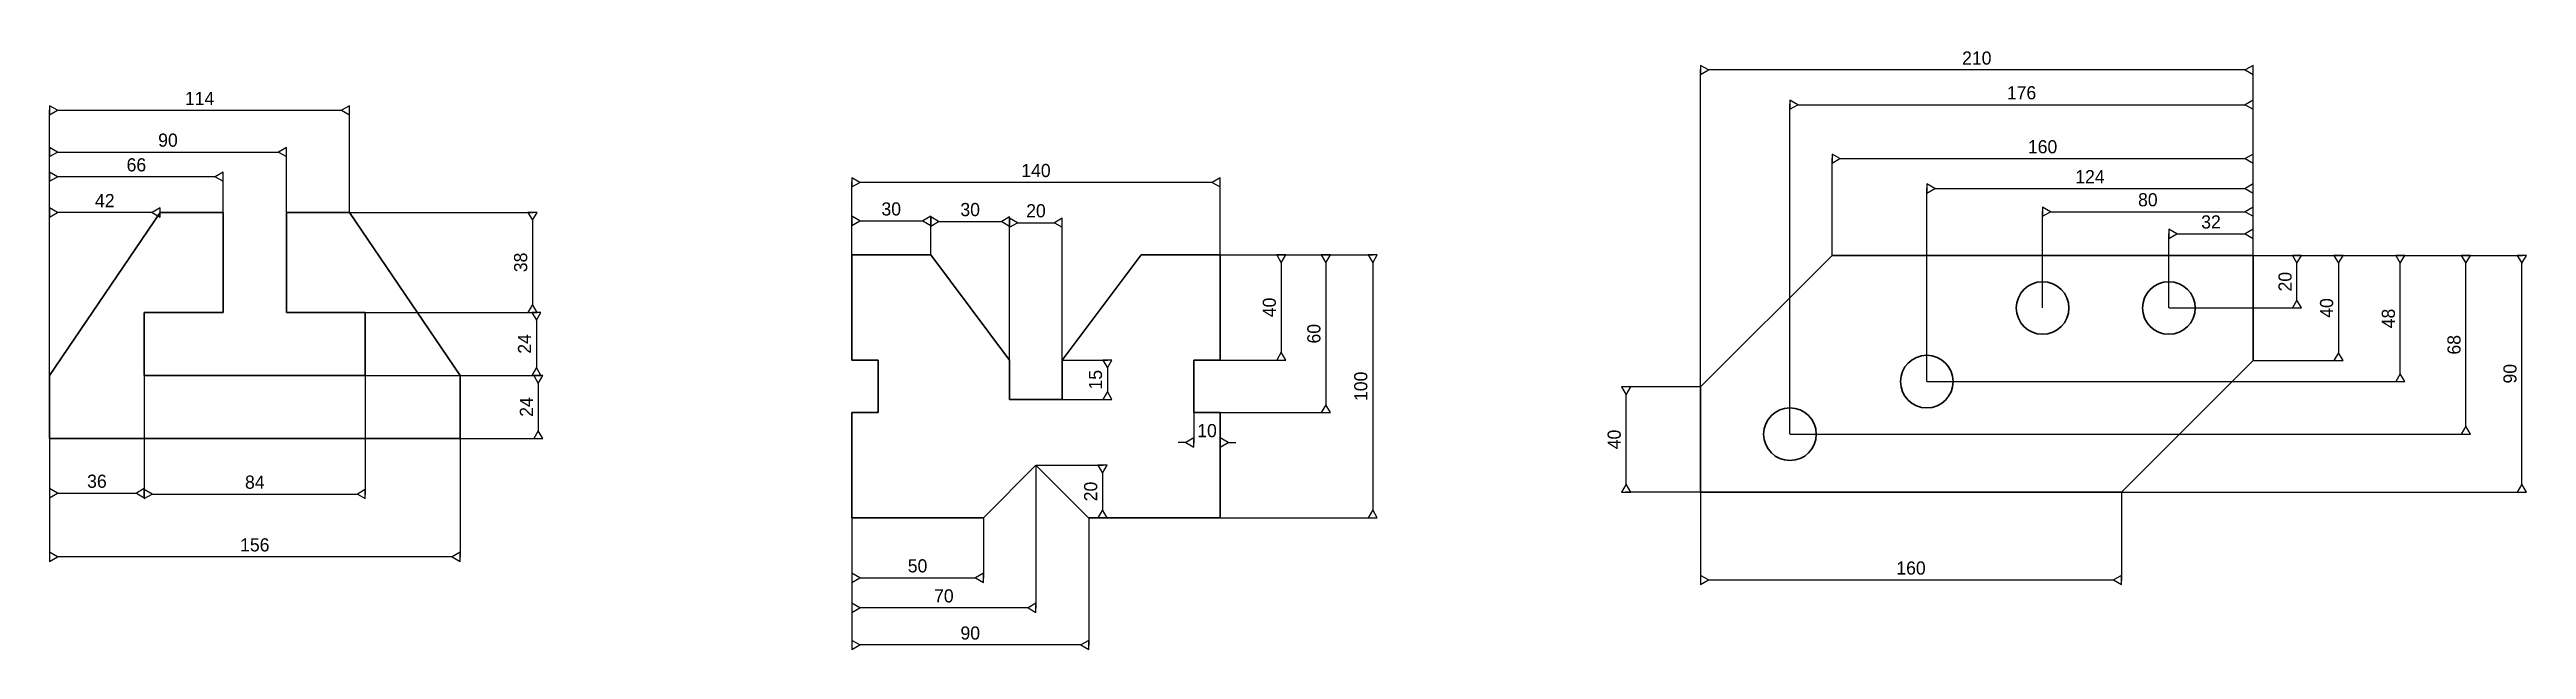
# Model space of a CAD drawing. Header units: inches. Extents: x 90 to 18020, y 90 to 97676.
# Drawn here: x 7114 to 8055, y 92916 to 93144 of the extents above; entities that cross this region are included whole.
import ezdxf

# ---------------------------------------------------------------- set-up
doc = ezdxf.new("R2010")
doc.units = ezdxf.units.IN
doc.header["$MEASUREMENT"] = 0
doc.layers.add('Line1', color=7, linetype='Continuous', lineweight=30)
doc.dimstyles.new('Style1', dxfattribs={"dimtxt": 5, "dimasz": 3, "dimexe": 0.18, "dimexo": 0.0625, "dimgap": 2, "dimtad": 1, "dimtoh": 1, "dimdec": 0, "dimzin": 0, "dimdsep": 46, "dimtxsty": 'Standard', "dimblk": 'DATUMBLANK', "dimcen": 1, "dimadec": 0, "dimazin": 0, "dimtfac": 1, "dimtdec": 0, "dimtofl": 0, "dimtmove": 0, "dimatfit": 1, "dimfxl": 1, "dimtolj": 1, "dimtzin": 0, "dimarcsym": 2})

msp = doc.modelspace()

# ---------------------------------------------------------------- blocks, each defined once
blk = doc.blocks.new('_DatumBlank')
at = {"color": 0, "linetype": 'ByBlock', "lineweight": -2}
for p, q in [((0, 0.58), (-1, 0)), ((-1, 0), (0, -0.58)), ((0, -0.58), (0, 0.58))]:
    blk.add_line(p, q, dxfattribs=at)
blk = doc.blocks.new('*D225')
at = {"color": 0, "linetype": 'Continuous', "lineweight": -2, "transparency": 16777216}
for p, q in [((7113.95, 93020.5), (7113.95, 93121.48)), ((7116.95, 93121.3), (7224.95, 93121.3)), ((7227.95, 93082.5), (7227.95, 93121.48))]:
    blk.add_line(p, q, dxfattribs=at)
at = {"layer": 'Defpoints', "color": 0, "linetype": 'Continuous', "transparency": 16777216}
for p in [(7227.95, 93121.3), (7227.95, 93082.44), (7113.95, 93020.44)]:
    blk.add_point(p, dxfattribs=at)
at = {"color": 0, "linetype": 'Continuous', "lineweight": -2, "transparency": 16777216, "xscale": 3, "yscale": 3, "zscale": 3, "rotation": 180}
blk.add_blockref('_DatumBlank', (7113.95, 93121.3), dxfattribs=at)
at = {"color": 0, "linetype": 'Continuous', "lineweight": -2, "transparency": 16777216, "xscale": 3, "yscale": 3, "zscale": 3}
blk.add_blockref('_DatumBlank', (7227.95, 93121.3), dxfattribs=at)
at = {"color": 0, "linetype": 'Continuous', "transparency": 16777216, "insert": (7170.95, 93125.8), "char_height": 5, "attachment_point": 5}
blk.add_mtext('\\A1;114', dxfattribs=at)
blk = doc.blocks.new('*D226')
at = {"color": 0, "linetype": 'Continuous', "lineweight": -2, "transparency": 16777216}
for p, q in [((7113.95, 93020.5), (7113.95, 93105.58)), ((7116.95, 93105.4), (7200.95, 93105.4)), ((7203.95, 93082.5), (7203.95, 93105.58))]:
    blk.add_line(p, q, dxfattribs=at)
at = {"layer": 'Defpoints', "color": 0, "linetype": 'Continuous', "transparency": 16777216}
for p in [(7203.95, 93105.4), (7203.95, 93082.44), (7113.95, 93020.44)]:
    blk.add_point(p, dxfattribs=at)
at = {"color": 0, "linetype": 'Continuous', "lineweight": -2, "transparency": 16777216, "xscale": 3, "yscale": 3, "zscale": 3, "rotation": 180}
blk.add_blockref('_DatumBlank', (7113.95, 93105.4), dxfattribs=at)
at = {"color": 0, "linetype": 'Continuous', "lineweight": -2, "transparency": 16777216, "xscale": 3, "yscale": 3, "zscale": 3}
blk.add_blockref('_DatumBlank', (7203.95, 93105.4), dxfattribs=at)
at = {"color": 0, "linetype": 'Continuous', "transparency": 16777216, "insert": (7158.95, 93109.9), "char_height": 5, "attachment_point": 5}
blk.add_mtext('\\A1;90', dxfattribs=at)
blk = doc.blocks.new('*D227')
at = {"color": 0, "linetype": 'Continuous', "lineweight": -2, "transparency": 16777216}
for p, q in [((7113.95, 93022.37), (7113.95, 93096.19)), ((7176.95, 93096.01), (7116.95, 93096.01)), ((7179.95, 93082.5), (7179.95, 93096.19))]:
    blk.add_line(p, q, dxfattribs=at)
at = {"layer": 'Defpoints', "color": 0, "linetype": 'Continuous', "transparency": 16777216}
for p in [(7113.95, 93096.01), (7179.95, 93082.44), (7113.95, 93022.31)]:
    blk.add_point(p, dxfattribs=at)
at = {"color": 0, "linetype": 'Continuous', "lineweight": -2, "transparency": 16777216, "xscale": 3, "yscale": 3, "zscale": 3, "rotation": 180}
blk.add_blockref('_DatumBlank', (7113.95, 93096.01), dxfattribs=at)
at = {"color": 0, "linetype": 'Continuous', "lineweight": -2, "transparency": 16777216, "xscale": 3, "yscale": 3, "zscale": 3}
blk.add_blockref('_DatumBlank', (7179.95, 93096.01), dxfattribs=at)
at = {"color": 0, "linetype": 'Continuous', "transparency": 16777216, "insert": (7146.95, 93100.51), "char_height": 5, "attachment_point": 5}
blk.add_mtext('\\A1;66', dxfattribs=at)
blk = doc.blocks.new('*D228')
at = {"color": 0, "linetype": 'Continuous', "lineweight": -2, "transparency": 16777216}
for p, q in [((7113.95, 93082.5), (7113.95, 93082.62)), ((7152.95, 93082.44), (7116.95, 93082.44)), ((7155.95, 93082.5), (7155.95, 93082.62))]:
    blk.add_line(p, q, dxfattribs=at)
at = {"layer": 'Defpoints', "color": 0, "linetype": 'Continuous', "transparency": 16777216}
for p in [(7113.95, 93082.44), (7113.95, 93082.44), (7155.95, 93082.44)]:
    blk.add_point(p, dxfattribs=at)
at = {"color": 0, "linetype": 'Continuous', "lineweight": -2, "transparency": 16777216, "xscale": 3, "yscale": 3, "zscale": 3, "rotation": 180}
blk.add_blockref('_DatumBlank', (7113.95, 93082.44), dxfattribs=at)
at = {"color": 0, "linetype": 'Continuous', "lineweight": -2, "transparency": 16777216, "xscale": 3, "yscale": 3, "zscale": 3}
blk.add_blockref('_DatumBlank', (7155.95, 93082.44), dxfattribs=at)
at = {"color": 0, "linetype": 'Continuous', "transparency": 16777216, "insert": (7134.95, 93086.94), "char_height": 5, "attachment_point": 5}
blk.add_mtext('\\A1;42', dxfattribs=at)
blk = doc.blocks.new('*D229')
at = {"color": 0, "linetype": 'Continuous', "lineweight": -2, "transparency": 16777216}
for p, q in [((7228.01, 93082.44), (7297.68, 93082.44)), ((7297.5, 93079.44), (7297.5, 93047.44)), ((7234.01, 93044.44), (7297.68, 93044.44))]:
    blk.add_line(p, q, dxfattribs=at)
at = {"layer": 'Defpoints', "color": 0, "linetype": 'Continuous', "transparency": 16777216}
for p in [(7227.95, 93082.44), (7233.95, 93044.44), (7297.5, 93044.44)]:
    blk.add_point(p, dxfattribs=at)
at = {"color": 0, "linetype": 'Continuous', "lineweight": -2, "transparency": 16777216, "xscale": 3, "yscale": 3, "zscale": 3}
for p, rotation in [((7297.5, 93082.44), 90), ((7297.5, 93044.44), 270)]:
    blk.add_blockref('_DatumBlank', p, dxfattribs=dict(at, rotation=rotation))
at = {"color": 0, "linetype": 'Continuous', "transparency": 16777216, "insert": (7293, 93063.44), "char_height": 5, "attachment_point": 5, "rotation": 90}
blk.add_mtext('\\A1;38', dxfattribs=at)
blk = doc.blocks.new('*D230')
at = {"color": 0, "linetype": 'Continuous', "lineweight": -2, "transparency": 16777216}
for p, q in [((7234.01, 93044.44), (7299.13, 93044.44)), ((7298.95, 93041.44), (7298.95, 93023.44)), ((7234.01, 93020.44), (7299.13, 93020.44))]:
    blk.add_line(p, q, dxfattribs=at)
at = {"layer": 'Defpoints', "color": 0, "linetype": 'Continuous', "transparency": 16777216}
for p in [(7233.95, 93044.44), (7233.95, 93020.44), (7298.95, 93020.44)]:
    blk.add_point(p, dxfattribs=at)
at = {"color": 0, "linetype": 'Continuous', "lineweight": -2, "transparency": 16777216, "xscale": 3, "yscale": 3, "zscale": 3}
for p, rotation in [((7298.95, 93044.44), 90), ((7298.95, 93020.44), 270)]:
    blk.add_blockref('_DatumBlank', p, dxfattribs=dict(at, rotation=rotation))
at = {"color": 0, "linetype": 'Continuous', "transparency": 16777216, "insert": (7294.45, 93032.44), "char_height": 5, "attachment_point": 5, "rotation": 90}
blk.add_mtext('\\A1;24', dxfattribs=at)
blk = doc.blocks.new('*D231')
at = {"color": 0, "linetype": 'Continuous', "lineweight": -2, "transparency": 16777216}
for p, q in [((7270.01, 93020.44), (7299.85, 93020.44)), ((7299.67, 93017.44), (7299.67, 92999.44)), ((7270.01, 92996.44), (7299.85, 92996.44))]:
    blk.add_line(p, q, dxfattribs=at)
at = {"layer": 'Defpoints', "color": 0, "linetype": 'Continuous', "transparency": 16777216}
for p in [(7269.95, 93020.44), (7269.95, 92996.44), (7299.67, 92996.44)]:
    blk.add_point(p, dxfattribs=at)
at = {"color": 0, "linetype": 'Continuous', "lineweight": -2, "transparency": 16777216, "xscale": 3, "yscale": 3, "zscale": 3}
for p, rotation in [((7299.67, 93020.44), 90), ((7299.67, 92996.44), 270)]:
    blk.add_blockref('_DatumBlank', p, dxfattribs=dict(at, rotation=rotation))
at = {"color": 0, "linetype": 'Continuous', "transparency": 16777216, "insert": (7295.17, 93008.44), "char_height": 5, "attachment_point": 5, "rotation": 90}
blk.add_mtext('\\A1;24', dxfattribs=at)
blk = doc.blocks.new('*D232')
at = {"color": 0, "linetype": 'Continuous', "lineweight": -2, "transparency": 16777216}
for p, q in [((7149.95, 93020.38), (7149.95, 92975.52)), ((7113.95, 92996.38), (7113.95, 92975.52)), ((7116.95, 92975.7), (7146.95, 92975.7))]:
    blk.add_line(p, q, dxfattribs=at)
at = {"layer": 'Defpoints', "color": 0, "linetype": 'Continuous', "transparency": 16777216}
for p in [(7149.95, 93020.44), (7113.95, 92996.44), (7149.95, 92975.7)]:
    blk.add_point(p, dxfattribs=at)
at = {"color": 0, "linetype": 'Continuous', "lineweight": -2, "transparency": 16777216, "xscale": 3, "yscale": 3, "zscale": 3, "rotation": 180}
blk.add_blockref('_DatumBlank', (7113.95, 92975.7), dxfattribs=at)
at = {"color": 0, "linetype": 'Continuous', "lineweight": -2, "transparency": 16777216, "xscale": 3, "yscale": 3, "zscale": 3}
blk.add_blockref('_DatumBlank', (7149.95, 92975.7), dxfattribs=at)
at = {"color": 0, "linetype": 'Continuous', "transparency": 16777216, "insert": (7131.95, 92980.2), "char_height": 5, "attachment_point": 5}
blk.add_mtext('\\A1;36', dxfattribs=at)
blk = doc.blocks.new('*D233')
at = {"color": 0, "linetype": 'Continuous', "lineweight": -2, "transparency": 16777216}
for p, q in [((7149.95, 93020.38), (7149.95, 92975.16)), ((7233.95, 93020.38), (7233.95, 92975.16)), ((7152.95, 92975.34), (7230.95, 92975.34))]:
    blk.add_line(p, q, dxfattribs=at)
at = {"layer": 'Defpoints', "color": 0, "linetype": 'Continuous', "transparency": 16777216}
for p in [(7149.95, 93020.44), (7233.95, 93020.44), (7233.95, 92975.34)]:
    blk.add_point(p, dxfattribs=at)
at = {"color": 0, "linetype": 'Continuous', "lineweight": -2, "transparency": 16777216, "xscale": 3, "yscale": 3, "zscale": 3, "rotation": 180}
blk.add_blockref('_DatumBlank', (7149.95, 92975.34), dxfattribs=at)
at = {"color": 0, "linetype": 'Continuous', "lineweight": -2, "transparency": 16777216, "xscale": 3, "yscale": 3, "zscale": 3}
blk.add_blockref('_DatumBlank', (7233.95, 92975.34), dxfattribs=at)
at = {"color": 0, "linetype": 'Continuous', "transparency": 16777216, "insert": (7191.95, 92979.84), "char_height": 5, "attachment_point": 5}
blk.add_mtext('\\A1;84', dxfattribs=at)
blk = doc.blocks.new('*D234')
at = {"color": 0, "linetype": 'Continuous', "lineweight": -2, "transparency": 16777216}
for p, q in [((7113.95, 92996.38), (7113.95, 92951.31)), ((7269.95, 92996.38), (7269.95, 92951.31)), ((7266.95, 92951.49), (7116.95, 92951.49))]:
    blk.add_line(p, q, dxfattribs=at)
at = {"layer": 'Defpoints', "color": 0, "linetype": 'Continuous', "transparency": 16777216}
for p in [(7113.95, 92996.44), (7269.95, 92996.44), (7113.95, 92951.49)]:
    blk.add_point(p, dxfattribs=at)
at = {"color": 0, "linetype": 'Continuous', "lineweight": -2, "transparency": 16777216, "xscale": 3, "yscale": 3, "zscale": 3, "rotation": 180}
blk.add_blockref('_DatumBlank', (7113.95, 92951.49), dxfattribs=at)
at = {"color": 0, "linetype": 'Continuous', "lineweight": -2, "transparency": 16777216, "xscale": 3, "yscale": 3, "zscale": 3}
blk.add_blockref('_DatumBlank', (7269.95, 92951.49), dxfattribs=at)
at = {"color": 0, "linetype": 'Continuous', "transparency": 16777216, "insert": (7191.95, 92955.99), "char_height": 5, "attachment_point": 5}
blk.add_mtext('\\A1;156', dxfattribs=at)
blk = doc.blocks.new('*D235')
at = {"color": 0, "linetype": 'Continuous', "lineweight": -2, "transparency": 16777216}
for p, q in [((7418.81, 93066.38), (7418.81, 93079.42)), ((7421.81, 93079.24), (7445.81, 93079.24)), ((7448.81, 93066.38), (7448.81, 93079.42))]:
    blk.add_line(p, q, dxfattribs=at)
at = {"layer": 'Defpoints', "color": 0, "linetype": 'Continuous', "transparency": 16777216}
for p in [(7448.81, 93079.24), (7418.81, 93066.32), (7448.81, 93066.32)]:
    blk.add_point(p, dxfattribs=at)
at = {"color": 0, "linetype": 'Continuous', "lineweight": -2, "transparency": 16777216, "xscale": 3, "yscale": 3, "zscale": 3, "rotation": 180}
blk.add_blockref('_DatumBlank', (7418.81, 93079.24), dxfattribs=at)
at = {"color": 0, "linetype": 'Continuous', "lineweight": -2, "transparency": 16777216, "xscale": 3, "yscale": 3, "zscale": 3}
blk.add_blockref('_DatumBlank', (7448.81, 93079.24), dxfattribs=at)
at = {"color": 0, "linetype": 'Continuous', "transparency": 16777216, "insert": (7433.81, 93083.74), "char_height": 5, "attachment_point": 5}
blk.add_mtext('\\A1;30', dxfattribs=at)
blk = doc.blocks.new('*D236')
at = {"color": 0, "linetype": 'Continuous', "lineweight": -2, "transparency": 16777216}
for p, q in [((7448.81, 93066.38), (7448.81, 93079.19)), ((7451.81, 93079.01), (7475.81, 93079.01)), ((7478.81, 93026.38), (7478.81, 93079.19))]:
    blk.add_line(p, q, dxfattribs=at)
at = {"layer": 'Defpoints', "color": 0, "linetype": 'Continuous', "transparency": 16777216}
for p in [(7478.81, 93079.01), (7448.81, 93066.32), (7478.81, 93026.32)]:
    blk.add_point(p, dxfattribs=at)
at = {"color": 0, "linetype": 'Continuous', "lineweight": -2, "transparency": 16777216, "xscale": 3, "yscale": 3, "zscale": 3, "rotation": 180}
blk.add_blockref('_DatumBlank', (7448.81, 93079.01), dxfattribs=at)
at = {"color": 0, "linetype": 'Continuous', "lineweight": -2, "transparency": 16777216, "xscale": 3, "yscale": 3, "zscale": 3}
blk.add_blockref('_DatumBlank', (7478.81, 93079.01), dxfattribs=at)
at = {"color": 0, "linetype": 'Continuous', "transparency": 16777216, "insert": (7463.81, 93083.51), "char_height": 5, "attachment_point": 5}
blk.add_mtext('\\A1;30', dxfattribs=at)
blk = doc.blocks.new('*D237')
at = {"color": 0, "linetype": 'Continuous', "lineweight": -2, "transparency": 16777216}
for p, q in [((7478.81, 93011.38), (7478.81, 93078.73)), ((7481.81, 93078.55), (7495.81, 93078.55)), ((7498.81, 93011.38), (7498.81, 93078.73))]:
    blk.add_line(p, q, dxfattribs=at)
at = {"layer": 'Defpoints', "color": 0, "linetype": 'Continuous', "transparency": 16777216}
for p in [(7498.81, 93078.55), (7478.81, 93011.32), (7498.81, 93011.32)]:
    blk.add_point(p, dxfattribs=at)
at = {"color": 0, "linetype": 'Continuous', "lineweight": -2, "transparency": 16777216, "xscale": 3, "yscale": 3, "zscale": 3, "rotation": 180}
blk.add_blockref('_DatumBlank', (7478.81, 93078.55), dxfattribs=at)
at = {"color": 0, "linetype": 'Continuous', "lineweight": -2, "transparency": 16777216, "xscale": 3, "yscale": 3, "zscale": 3}
blk.add_blockref('_DatumBlank', (7498.81, 93078.55), dxfattribs=at)
at = {"color": 0, "linetype": 'Continuous', "transparency": 16777216, "insert": (7488.81, 93083.05), "char_height": 5, "attachment_point": 5}
blk.add_mtext('\\A1;20', dxfattribs=at)
blk = doc.blocks.new('*D238')
at = {"color": 0, "linetype": 'Continuous', "lineweight": -2, "transparency": 16777216}
for p, q in [((7418.81, 93066.38), (7418.81, 93094.04)), ((7555.81, 93093.86), (7421.81, 93093.86)), ((7558.81, 93066.38), (7558.81, 93094.04))]:
    blk.add_line(p, q, dxfattribs=at)
at = {"layer": 'Defpoints', "color": 0, "linetype": 'Continuous', "transparency": 16777216}
for p in [(7418.81, 93093.86), (7418.81, 93066.32), (7558.81, 93066.32)]:
    blk.add_point(p, dxfattribs=at)
at = {"color": 0, "linetype": 'Continuous', "lineweight": -2, "transparency": 16777216, "xscale": 3, "yscale": 3, "zscale": 3, "rotation": 180}
blk.add_blockref('_DatumBlank', (7418.81, 93093.86), dxfattribs=at)
at = {"color": 0, "linetype": 'Continuous', "lineweight": -2, "transparency": 16777216, "xscale": 3, "yscale": 3, "zscale": 3}
blk.add_blockref('_DatumBlank', (7558.81, 93093.86), dxfattribs=at)
at = {"color": 0, "linetype": 'Continuous', "transparency": 16777216, "insert": (7488.81, 93098.36), "char_height": 5, "attachment_point": 5}
blk.add_mtext('\\A1;140', dxfattribs=at)
blk = doc.blocks.new('*D239')
at = {"color": 0, "linetype": 'Continuous', "lineweight": -2, "transparency": 16777216}
for p, q in [((7498.88, 93026.32), (7516.12, 93026.32)), ((7515.94, 93023.32), (7515.94, 93014.32)), ((7498.88, 93011.32), (7516.12, 93011.32))]:
    blk.add_line(p, q, dxfattribs=at)
at = {"layer": 'Defpoints', "color": 0, "linetype": 'Continuous', "transparency": 16777216}
for p in [(7498.81, 93026.32), (7498.81, 93011.32), (7515.94, 93011.32)]:
    blk.add_point(p, dxfattribs=at)
at = {"color": 0, "linetype": 'Continuous', "lineweight": -2, "transparency": 16777216, "xscale": 3, "yscale": 3, "zscale": 3}
for p, rotation in [((7515.94, 93026.32), 90), ((7515.94, 93011.32), 270)]:
    blk.add_blockref('_DatumBlank', p, dxfattribs=dict(at, rotation=rotation))
at = {"color": 0, "linetype": 'Continuous', "transparency": 16777216, "insert": (7511.44, 93018.82), "char_height": 5, "attachment_point": 5, "rotation": 90}
blk.add_mtext('\\A1;15', dxfattribs=at)
blk = doc.blocks.new('*D240')
at = {"color": 0, "linetype": 'Continuous', "lineweight": -2, "transparency": 16777216}
for p, q in [((7558.88, 93066.32), (7582.2, 93066.32)), ((7582.02, 93063.32), (7582.02, 93029.32)), ((7558.88, 93026.32), (7582.2, 93026.32))]:
    blk.add_line(p, q, dxfattribs=at)
at = {"layer": 'Defpoints', "color": 0, "linetype": 'Continuous', "transparency": 16777216}
for p in [(7558.81, 93066.32), (7558.81, 93026.32), (7582.02, 93026.32)]:
    blk.add_point(p, dxfattribs=at)
at = {"color": 0, "linetype": 'Continuous', "lineweight": -2, "transparency": 16777216, "xscale": 3, "yscale": 3, "zscale": 3}
for p, rotation in [((7582.02, 93066.32), 90), ((7582.02, 93026.32), 270)]:
    blk.add_blockref('_DatumBlank', p, dxfattribs=dict(at, rotation=rotation))
at = {"color": 0, "linetype": 'Continuous', "transparency": 16777216, "insert": (7577.52, 93046.32), "char_height": 5, "attachment_point": 5, "rotation": 90}
blk.add_mtext('\\A1;40', dxfattribs=at)
blk = doc.blocks.new('*D241')
at = {"color": 0, "linetype": 'Continuous', "lineweight": -2, "transparency": 16777216}
for p, q in [((7558.94, 93066.32), (7599.12, 93066.32)), ((7598.94, 93063.32), (7598.94, 93009.32)), ((7558.94, 93006.32), (7599.12, 93006.32))]:
    blk.add_line(p, q, dxfattribs=at)
at = {"layer": 'Defpoints', "color": 0, "linetype": 'Continuous', "transparency": 16777216}
for p in [(7558.88, 93066.32), (7558.88, 93006.32), (7598.94, 93006.32)]:
    blk.add_point(p, dxfattribs=at)
at = {"color": 0, "linetype": 'Continuous', "lineweight": -2, "transparency": 16777216, "xscale": 3, "yscale": 3, "zscale": 3}
for p, rotation in [((7598.94, 93066.32), 90), ((7598.94, 93006.32), 270)]:
    blk.add_blockref('_DatumBlank', p, dxfattribs=dict(at, rotation=rotation))
at = {"color": 0, "linetype": 'Continuous', "transparency": 16777216, "insert": (7594.44, 93036.32), "char_height": 5, "attachment_point": 5, "rotation": 90}
blk.add_mtext('\\A1;60', dxfattribs=at)
blk = doc.blocks.new('*D242')
at = {"color": 0, "linetype": 'Continuous', "lineweight": -2, "transparency": 16777216}
for p, q in [((7548.81, 93006.26), (7548.81, 92994.75)), ((7558.81, 93006.26), (7558.81, 92994.75)), ((7545.81, 92994.93), (7542.81, 92994.93)), ((7561.81, 92994.93), (7564.81, 92994.93))]:
    blk.add_line(p, q, dxfattribs=at)
at = {"layer": 'Defpoints', "color": 0, "linetype": 'Continuous', "transparency": 16777216}
for p in [(7548.81, 93006.32), (7558.81, 93006.32), (7558.81, 92994.93)]:
    blk.add_point(p, dxfattribs=at)
at = {"color": 0, "linetype": 'Continuous', "lineweight": -2, "transparency": 16777216, "xscale": 3, "yscale": 3, "zscale": 3}
blk.add_blockref('_DatumBlank', (7548.81, 92994.93), dxfattribs=at)
at = {"color": 0, "linetype": 'Continuous', "lineweight": -2, "transparency": 16777216, "xscale": 3, "yscale": 3, "zscale": 3, "rotation": 180}
blk.add_blockref('_DatumBlank', (7558.81, 92994.93), dxfattribs=at)
at = {"color": 0, "linetype": 'Continuous', "transparency": 16777216, "insert": (7553.81, 92999.43), "char_height": 5, "attachment_point": 5}
blk.add_mtext('\\A1;10', dxfattribs=at)
blk = doc.blocks.new('*D243')
at = {"color": 0, "linetype": 'Continuous', "lineweight": -2, "transparency": 16777216}
for p, q in [((7558.88, 93066.32), (7616.95, 93066.32)), ((7616.77, 93063.32), (7616.77, 92969.32)), ((7558.88, 92966.32), (7616.95, 92966.32))]:
    blk.add_line(p, q, dxfattribs=at)
at = {"layer": 'Defpoints', "color": 0, "linetype": 'Continuous', "transparency": 16777216}
for p in [(7558.81, 93066.32), (7558.81, 92966.32), (7616.77, 92966.32)]:
    blk.add_point(p, dxfattribs=at)
at = {"color": 0, "linetype": 'Continuous', "lineweight": -2, "transparency": 16777216, "xscale": 3, "yscale": 3, "zscale": 3}
for p, rotation in [((7616.77, 93066.32), 90), ((7616.77, 92966.32), 270)]:
    blk.add_blockref('_DatumBlank', p, dxfattribs=dict(at, rotation=rotation))
at = {"color": 0, "linetype": 'Continuous', "transparency": 16777216, "insert": (7612.27, 93016.32), "char_height": 5, "attachment_point": 5, "rotation": 90}
blk.add_mtext('\\A1;100', dxfattribs=at)
blk = doc.blocks.new('*D244')
at = {"color": 0, "linetype": 'Continuous', "lineweight": -2, "transparency": 16777216}
for p, q in [((7488.88, 92986.32), (7514.29, 92986.32)), ((7514.11, 92983.32), (7514.11, 92969.32)), ((7508.88, 92966.32), (7514.29, 92966.32))]:
    blk.add_line(p, q, dxfattribs=at)
at = {"layer": 'Defpoints', "color": 0, "linetype": 'Continuous', "transparency": 16777216}
for p in [(7488.81, 92986.32), (7508.81, 92966.32), (7514.11, 92966.32)]:
    blk.add_point(p, dxfattribs=at)
at = {"color": 0, "linetype": 'Continuous', "lineweight": -2, "transparency": 16777216, "xscale": 3, "yscale": 3, "zscale": 3}
for p, rotation in [((7514.11, 92986.32), 90), ((7514.11, 92966.32), 270)]:
    blk.add_blockref('_DatumBlank', p, dxfattribs=dict(at, rotation=rotation))
at = {"color": 0, "linetype": 'Continuous', "transparency": 16777216, "insert": (7509.61, 92976.32), "char_height": 5, "attachment_point": 5, "rotation": 90}
blk.add_mtext('\\A1;20', dxfattribs=at)
blk = doc.blocks.new('*D245')
at = {"color": 0, "linetype": 'Continuous', "lineweight": -2, "transparency": 16777216}
for p, q in [((7418.81, 92966.26), (7418.81, 92943.34)), ((7468.81, 92966.26), (7468.81, 92943.34)), ((7421.81, 92943.52), (7465.81, 92943.52))]:
    blk.add_line(p, q, dxfattribs=at)
at = {"layer": 'Defpoints', "color": 0, "linetype": 'Continuous', "transparency": 16777216}
for p in [(7418.81, 92966.32), (7468.81, 92966.32), (7468.81, 92943.52)]:
    blk.add_point(p, dxfattribs=at)
at = {"color": 0, "linetype": 'Continuous', "lineweight": -2, "transparency": 16777216, "xscale": 3, "yscale": 3, "zscale": 3, "rotation": 180}
blk.add_blockref('_DatumBlank', (7418.81, 92943.52), dxfattribs=at)
at = {"color": 0, "linetype": 'Continuous', "lineweight": -2, "transparency": 16777216, "xscale": 3, "yscale": 3, "zscale": 3}
blk.add_blockref('_DatumBlank', (7468.81, 92943.52), dxfattribs=at)
at = {"color": 0, "linetype": 'Continuous', "transparency": 16777216, "insert": (7443.81, 92948.02), "char_height": 5, "attachment_point": 5}
blk.add_mtext('\\A1;50', dxfattribs=at)
blk = doc.blocks.new('*D246')
at = {"color": 0, "linetype": 'Continuous', "lineweight": -2, "transparency": 16777216}
for p, q in [((7488.81, 92986.26), (7488.81, 92931.91)), ((7418.81, 92967.22), (7418.81, 92931.91)), ((7485.81, 92932.09), (7421.81, 92932.09))]:
    blk.add_line(p, q, dxfattribs=at)
at = {"layer": 'Defpoints', "color": 0, "linetype": 'Continuous', "transparency": 16777216}
for p in [(7488.81, 92986.32), (7418.81, 92967.28), (7418.81, 92932.09)]:
    blk.add_point(p, dxfattribs=at)
at = {"color": 0, "linetype": 'Continuous', "lineweight": -2, "transparency": 16777216, "xscale": 3, "yscale": 3, "zscale": 3, "rotation": 180}
blk.add_blockref('_DatumBlank', (7418.81, 92932.09), dxfattribs=at)
at = {"color": 0, "linetype": 'Continuous', "lineweight": -2, "transparency": 16777216, "xscale": 3, "yscale": 3, "zscale": 3}
blk.add_blockref('_DatumBlank', (7488.81, 92932.09), dxfattribs=at)
at = {"color": 0, "linetype": 'Continuous', "transparency": 16777216, "insert": (7453.81, 92936.59), "char_height": 5, "attachment_point": 5}
blk.add_mtext('\\A1;70', dxfattribs=at)
blk = doc.blocks.new('*D247')
at = {"color": 0, "linetype": 'Continuous', "lineweight": -2, "transparency": 16777216}
for p, q in [((7418.81, 92966.26), (7418.81, 92917.79)), ((7508.88, 92966.26), (7508.88, 92917.79)), ((7505.88, 92917.97), (7421.81, 92917.97))]:
    blk.add_line(p, q, dxfattribs=at)
at = {"layer": 'Defpoints', "color": 0, "linetype": 'Continuous', "transparency": 16777216}
for p in [(7418.81, 92966.32), (7508.88, 92966.32), (7418.81, 92917.97)]:
    blk.add_point(p, dxfattribs=at)
at = {"color": 0, "linetype": 'Continuous', "lineweight": -2, "transparency": 16777216, "xscale": 3, "yscale": 3, "zscale": 3, "rotation": 180}
blk.add_blockref('_DatumBlank', (7418.81, 92917.97), dxfattribs=at)
at = {"color": 0, "linetype": 'Continuous', "lineweight": -2, "transparency": 16777216, "xscale": 3, "yscale": 3, "zscale": 3}
blk.add_blockref('_DatumBlank', (7508.88, 92917.97), dxfattribs=at)
at = {"color": 0, "linetype": 'Continuous', "transparency": 16777216, "insert": (7463.84, 92922.47), "char_height": 5, "attachment_point": 5}
blk.add_mtext('\\A1;90', dxfattribs=at)
blk = doc.blocks.new('*D248')
at = {"color": 0, "linetype": 'Continuous', "lineweight": -2, "transparency": 16777216}
for p, q in [((7741.34, 92976.05), (7741.34, 92942.51)), ((7901.34, 92976.05), (7901.34, 92942.51)), ((7744.34, 92942.69), (7898.34, 92942.69))]:
    blk.add_line(p, q, dxfattribs=at)
at = {"layer": 'Defpoints', "color": 0, "linetype": 'Continuous', "transparency": 16777216}
for p in [(7741.34, 92976.11), (7901.34, 92976.11), (7901.34, 92942.69)]:
    blk.add_point(p, dxfattribs=at)
at = {"color": 0, "linetype": 'Continuous', "lineweight": -2, "transparency": 16777216, "xscale": 3, "yscale": 3, "zscale": 3, "rotation": 180}
blk.add_blockref('_DatumBlank', (7741.34, 92942.69), dxfattribs=at)
at = {"color": 0, "linetype": 'Continuous', "lineweight": -2, "transparency": 16777216, "xscale": 3, "yscale": 3, "zscale": 3}
blk.add_blockref('_DatumBlank', (7901.34, 92942.69), dxfattribs=at)
at = {"color": 0, "linetype": 'Continuous', "transparency": 16777216, "insert": (7821.34, 92947.19), "char_height": 5, "attachment_point": 5}
blk.add_mtext('\\A1;160', dxfattribs=at)
blk = doc.blocks.new('*D249')
at = {"color": 0, "linetype": 'Continuous', "lineweight": -2, "transparency": 16777216}
for p, q in [((7741.27, 93016.11), (7712.89, 93016.11)), ((7713.07, 92979.11), (7713.07, 93013.11)), ((7741.27, 92976.11), (7712.89, 92976.11))]:
    blk.add_line(p, q, dxfattribs=at)
at = {"layer": 'Defpoints', "color": 0, "linetype": 'Continuous', "transparency": 16777216}
for p in [(7713.07, 93016.11), (7741.34, 93016.11), (7741.34, 92976.11)]:
    blk.add_point(p, dxfattribs=at)
at = {"color": 0, "linetype": 'Continuous', "lineweight": -2, "transparency": 16777216, "xscale": 3, "yscale": 3, "zscale": 3}
for p, rotation in [((7713.07, 93016.11), 90), ((7713.07, 92976.11), 270)]:
    blk.add_blockref('_DatumBlank', p, dxfattribs=dict(at, rotation=rotation))
at = {"color": 0, "linetype": 'Continuous', "transparency": 16777216, "insert": (7708.57, 92996.11), "char_height": 5, "attachment_point": 5, "rotation": 90}
blk.add_mtext('\\A1;40', dxfattribs=at)
blk = doc.blocks.new('*D250')
at = {"color": 0, "linetype": 'Continuous', "lineweight": -2, "transparency": 16777216}
for p, q in [((7741.34, 93016.17), (7741.34, 93136.8)), ((7948.34, 93136.62), (7744.34, 93136.62)), ((7951.34, 93066.17), (7951.34, 93136.8))]:
    blk.add_line(p, q, dxfattribs=at)
at = {"layer": 'Defpoints', "color": 0, "linetype": 'Continuous', "transparency": 16777216}
for p in [(7741.34, 93136.62), (7951.34, 93066.11), (7741.34, 93016.11)]:
    blk.add_point(p, dxfattribs=at)
at = {"color": 0, "linetype": 'Continuous', "lineweight": -2, "transparency": 16777216, "xscale": 3, "yscale": 3, "zscale": 3, "rotation": 180}
blk.add_blockref('_DatumBlank', (7741.34, 93136.62), dxfattribs=at)
at = {"color": 0, "linetype": 'Continuous', "lineweight": -2, "transparency": 16777216, "xscale": 3, "yscale": 3, "zscale": 3}
blk.add_blockref('_DatumBlank', (7951.34, 93136.62), dxfattribs=at)
at = {"color": 0, "linetype": 'Continuous', "transparency": 16777216, "insert": (7846.34, 93141.12), "char_height": 5, "attachment_point": 5}
blk.add_mtext('\\A1;210', dxfattribs=at)
blk = doc.blocks.new('*D251')
at = {"color": 0, "linetype": 'Continuous', "lineweight": -2, "transparency": 16777216}
for p, q in [((7775.34, 92998.17), (7775.34, 93123.6)), ((7778.34, 93123.42), (7948.34, 93123.42)), ((7951.34, 93066.17), (7951.34, 93123.6))]:
    blk.add_line(p, q, dxfattribs=at)
at = {"layer": 'Defpoints', "color": 0, "linetype": 'Continuous', "transparency": 16777216}
for p in [(7951.34, 93123.42), (7951.34, 93066.11), (7775.34, 92998.11)]:
    blk.add_point(p, dxfattribs=at)
at = {"color": 0, "linetype": 'Continuous', "lineweight": -2, "transparency": 16777216, "xscale": 3, "yscale": 3, "zscale": 3, "rotation": 180}
blk.add_blockref('_DatumBlank', (7775.34, 93123.42), dxfattribs=at)
at = {"color": 0, "linetype": 'Continuous', "lineweight": -2, "transparency": 16777216, "xscale": 3, "yscale": 3, "zscale": 3}
blk.add_blockref('_DatumBlank', (7951.34, 93123.42), dxfattribs=at)
at = {"color": 0, "linetype": 'Continuous', "transparency": 16777216, "insert": (7863.34, 93127.92), "char_height": 5, "attachment_point": 5}
blk.add_mtext('\\A1;176', dxfattribs=at)
blk = doc.blocks.new('*D252')
at = {"color": 0, "linetype": 'Continuous', "lineweight": -2, "transparency": 16777216}
for p, q in [((7791.34, 93066.17), (7791.34, 93103.07)), ((7794.34, 93102.89), (7948.34, 93102.89)), ((7951.34, 93066.17), (7951.34, 93103.07))]:
    blk.add_line(p, q, dxfattribs=at)
at = {"layer": 'Defpoints', "color": 0, "linetype": 'Continuous', "transparency": 16777216}
for p in [(7951.34, 93102.89), (7791.34, 93066.11), (7951.34, 93066.11)]:
    blk.add_point(p, dxfattribs=at)
at = {"color": 0, "linetype": 'Continuous', "lineweight": -2, "transparency": 16777216, "xscale": 3, "yscale": 3, "zscale": 3, "rotation": 180}
blk.add_blockref('_DatumBlank', (7791.34, 93102.89), dxfattribs=at)
at = {"color": 0, "linetype": 'Continuous', "lineweight": -2, "transparency": 16777216, "xscale": 3, "yscale": 3, "zscale": 3}
blk.add_blockref('_DatumBlank', (7951.34, 93102.89), dxfattribs=at)
at = {"color": 0, "linetype": 'Continuous', "transparency": 16777216, "insert": (7871.34, 93107.39), "char_height": 5, "attachment_point": 5}
blk.add_mtext('\\A1;160', dxfattribs=at)
blk = doc.blocks.new('*D253')
at = {"color": 0, "linetype": 'Continuous', "lineweight": -2, "transparency": 16777216}
for p, q in [((7827.34, 93018.17), (7827.34, 93091.71)), ((7830.34, 93091.53), (7948.34, 93091.53)), ((7951.34, 93066.17), (7951.34, 93091.71))]:
    blk.add_line(p, q, dxfattribs=at)
at = {"layer": 'Defpoints', "color": 0, "linetype": 'Continuous', "transparency": 16777216}
for p in [(7951.34, 93091.53), (7951.34, 93066.11), (7827.34, 93018.11)]:
    blk.add_point(p, dxfattribs=at)
at = {"color": 0, "linetype": 'Continuous', "lineweight": -2, "transparency": 16777216, "xscale": 3, "yscale": 3, "zscale": 3, "rotation": 180}
blk.add_blockref('_DatumBlank', (7827.34, 93091.53), dxfattribs=at)
at = {"color": 0, "linetype": 'Continuous', "lineweight": -2, "transparency": 16777216, "xscale": 3, "yscale": 3, "zscale": 3}
blk.add_blockref('_DatumBlank', (7951.34, 93091.53), dxfattribs=at)
at = {"color": 0, "linetype": 'Continuous', "transparency": 16777216, "insert": (7889.34, 93096.03), "char_height": 5, "attachment_point": 5}
blk.add_mtext('\\A1;124', dxfattribs=at)
blk = doc.blocks.new('*D254')
at = {"color": 0, "linetype": 'Continuous', "lineweight": -2, "transparency": 16777216}
for p, q in [((7871.34, 93046.17), (7871.34, 93082.91)), ((7951.34, 93066.17), (7951.34, 93082.91)), ((7874.34, 93082.73), (7948.34, 93082.73))]:
    blk.add_line(p, q, dxfattribs=at)
at = {"layer": 'Defpoints', "color": 0, "linetype": 'Continuous', "transparency": 16777216}
for p in [(7951.34, 93082.73), (7951.34, 93066.11), (7871.34, 93046.11)]:
    blk.add_point(p, dxfattribs=at)
at = {"color": 0, "linetype": 'Continuous', "lineweight": -2, "transparency": 16777216, "xscale": 3, "yscale": 3, "zscale": 3, "rotation": 180}
blk.add_blockref('_DatumBlank', (7871.34, 93082.73), dxfattribs=at)
at = {"color": 0, "linetype": 'Continuous', "lineweight": -2, "transparency": 16777216, "xscale": 3, "yscale": 3, "zscale": 3}
blk.add_blockref('_DatumBlank', (7951.34, 93082.73), dxfattribs=at)
at = {"color": 0, "linetype": 'Continuous', "transparency": 16777216, "insert": (7911.34, 93087.23), "char_height": 5, "attachment_point": 5}
blk.add_mtext('\\A1;80', dxfattribs=at)
blk = doc.blocks.new('*D255')
at = {"color": 0, "linetype": 'Continuous', "lineweight": -2, "transparency": 16777216}
for p, q in [((7919.34, 93046.17), (7919.34, 93074.48)), ((7922.34, 93074.3), (7948.34, 93074.3)), ((7951.34, 93048.33), (7951.34, 93074.48))]:
    blk.add_line(p, q, dxfattribs=at)
at = {"layer": 'Defpoints', "color": 0, "linetype": 'Continuous', "transparency": 16777216}
for p in [(7951.34, 93074.3), (7919.34, 93046.11), (7951.34, 93048.27)]:
    blk.add_point(p, dxfattribs=at)
at = {"color": 0, "linetype": 'Continuous', "lineweight": -2, "transparency": 16777216, "xscale": 3, "yscale": 3, "zscale": 3, "rotation": 180}
blk.add_blockref('_DatumBlank', (7919.34, 93074.3), dxfattribs=at)
at = {"color": 0, "linetype": 'Continuous', "lineweight": -2, "transparency": 16777216, "xscale": 3, "yscale": 3, "zscale": 3}
blk.add_blockref('_DatumBlank', (7951.34, 93074.3), dxfattribs=at)
at = {"color": 0, "linetype": 'Continuous', "transparency": 16777216, "insert": (7935.34, 93078.8), "char_height": 5, "attachment_point": 5}
blk.add_mtext('\\A1;32', dxfattribs=at)
blk = doc.blocks.new('*D256')
at = {"color": 0, "linetype": 'Continuous', "lineweight": -2, "transparency": 16777216}
for p, q in [((7951.4, 93066.11), (7968.2, 93066.11)), ((7968.02, 93049.11), (7968.02, 93063.11)), ((7919.4, 93046.11), (7968.2, 93046.11))]:
    blk.add_line(p, q, dxfattribs=at)
at = {"layer": 'Defpoints', "color": 0, "linetype": 'Continuous', "transparency": 16777216}
for p in [(7951.34, 93066.11), (7968.02, 93066.11), (7919.34, 93046.11)]:
    blk.add_point(p, dxfattribs=at)
at = {"color": 0, "linetype": 'Continuous', "lineweight": -2, "transparency": 16777216, "xscale": 3, "yscale": 3, "zscale": 3}
for p, rotation in [((7968.02, 93066.11), 90), ((7968.02, 93046.11), 270)]:
    blk.add_blockref('_DatumBlank', p, dxfattribs=dict(at, rotation=rotation))
at = {"color": 0, "linetype": 'Continuous', "transparency": 16777216, "insert": (7963.52, 93056.11), "char_height": 5, "attachment_point": 5, "rotation": 90}
blk.add_mtext('\\A1;20', dxfattribs=at)
blk = doc.blocks.new('*D257')
at = {"color": 0, "linetype": 'Continuous', "lineweight": -2, "transparency": 16777216}
for p, q in [((7951.4, 93066.11), (7983.97, 93066.11)), ((7983.79, 93063.11), (7983.79, 93029.11)), ((7951.4, 93026.11), (7983.97, 93026.11))]:
    blk.add_line(p, q, dxfattribs=at)
at = {"layer": 'Defpoints', "color": 0, "linetype": 'Continuous', "transparency": 16777216}
for p in [(7951.34, 93066.11), (7951.34, 93026.11), (7983.79, 93026.11)]:
    blk.add_point(p, dxfattribs=at)
at = {"color": 0, "linetype": 'Continuous', "lineweight": -2, "transparency": 16777216, "xscale": 3, "yscale": 3, "zscale": 3}
for p, rotation in [((7983.79, 93066.11), 90), ((7983.79, 93026.11), 270)]:
    blk.add_blockref('_DatumBlank', p, dxfattribs=dict(at, rotation=rotation))
at = {"color": 0, "linetype": 'Continuous', "transparency": 16777216, "insert": (7979.29, 93046.11), "char_height": 5, "attachment_point": 5, "rotation": 90}
blk.add_mtext('\\A1;40', dxfattribs=at)
blk = doc.blocks.new('*D258')
at = {"color": 0, "linetype": 'Continuous', "lineweight": -2, "transparency": 16777216}
for p, q in [((7951.4, 93066.11), (8007.45, 93066.11)), ((8007.27, 93021.11), (8007.27, 93063.11)), ((7827.4, 93018.11), (8007.45, 93018.11))]:
    blk.add_line(p, q, dxfattribs=at)
at = {"layer": 'Defpoints', "color": 0, "linetype": 'Continuous', "transparency": 16777216}
for p in [(7951.34, 93066.11), (8007.27, 93066.11), (7827.34, 93018.11)]:
    blk.add_point(p, dxfattribs=at)
at = {"color": 0, "linetype": 'Continuous', "lineweight": -2, "transparency": 16777216, "xscale": 3, "yscale": 3, "zscale": 3}
for p, rotation in [((8007.27, 93066.11), 90), ((8007.27, 93018.11), 270)]:
    blk.add_blockref('_DatumBlank', p, dxfattribs=dict(at, rotation=rotation))
at = {"color": 0, "linetype": 'Continuous', "transparency": 16777216, "insert": (8002.77, 93042.11), "char_height": 5, "attachment_point": 5, "rotation": 90}
blk.add_mtext('\\A1;48', dxfattribs=at)
blk = doc.blocks.new('*D259')
at = {"color": 0, "linetype": 'Continuous', "lineweight": -2, "transparency": 16777216}
for p, q in [((7951.4, 93066.11), (8032.39, 93066.11)), ((8032.21, 93001.11), (8032.21, 93063.11)), ((7775.4, 92998.11), (8032.39, 92998.11))]:
    blk.add_line(p, q, dxfattribs=at)
at = {"layer": 'Defpoints', "color": 0, "linetype": 'Continuous', "transparency": 16777216}
for p in [(7951.34, 93066.11), (8032.21, 93066.11), (7775.34, 92998.11)]:
    blk.add_point(p, dxfattribs=at)
at = {"color": 0, "linetype": 'Continuous', "lineweight": -2, "transparency": 16777216, "xscale": 3, "yscale": 3, "zscale": 3}
for p, rotation in [((8032.21, 93066.11), 90), ((8032.21, 92998.11), 270)]:
    blk.add_blockref('_DatumBlank', p, dxfattribs=dict(at, rotation=rotation))
at = {"color": 0, "linetype": 'Continuous', "transparency": 16777216, "insert": (8027.71, 93032.11), "char_height": 5, "attachment_point": 5, "rotation": 90}
blk.add_mtext('\\A1;68', dxfattribs=at)
blk = doc.blocks.new('*D260')
at = {"color": 0, "linetype": 'Continuous', "lineweight": -2, "transparency": 16777216}
for p, q in [((7949.37, 93066.11), (8053.67, 93066.11)), ((8053.49, 92979.11), (8053.49, 93063.11)), ((7901.4, 92976.11), (8053.67, 92976.11))]:
    blk.add_line(p, q, dxfattribs=at)
at = {"layer": 'Defpoints', "color": 0, "linetype": 'Continuous', "transparency": 16777216}
for p in [(7949.31, 93066.11), (8053.49, 93066.11), (7901.34, 92976.11)]:
    blk.add_point(p, dxfattribs=at)
at = {"color": 0, "linetype": 'Continuous', "lineweight": -2, "transparency": 16777216, "xscale": 3, "yscale": 3, "zscale": 3}
for p, rotation in [((8053.49, 93066.11), 90), ((8053.49, 92976.11), 270)]:
    blk.add_blockref('_DatumBlank', p, dxfattribs=dict(at, rotation=rotation))
at = {"color": 0, "linetype": 'Continuous', "transparency": 16777216, "insert": (8048.99, 93021.11), "char_height": 5, "attachment_point": 5, "rotation": 90}
blk.add_mtext('\\A1;90', dxfattribs=at)

# ---------------------------------------------------------------- dimensions: what is measured, and where the dimension line sits
at = {"linetype": 'Continuous'}
for base, p1, p2, picture, middle in [((7741.34, 93136.62), (7951.34, 93066.11), (7741.34, 93016.11), '*D250', (7846.34, 93141.12)), ((7951.34, 93123.42), (7775.34, 92998.11), (7951.34, 93066.11), '*D251', (7863.34, 93127.92)), ((7227.95, 93121.3), (7113.95, 93020.44), (7227.95, 93082.44), '*D225', (7170.95, 93125.8)), ((7203.95, 93105.4), (7113.95, 93020.44), (7203.95, 93082.44), '*D226', (7158.95, 93109.9)), ((7113.95, 93096.01), (7179.95, 93082.44), (7113.95, 93022.31), '*D227', (7146.95, 93100.51)), ((7418.81, 93093.86), (7558.81, 93066.32), (7418.81, 93066.32), '*D238', (7488.81, 93098.36)), ((7951.34, 93102.89), (7791.34, 93066.11), (7951.34, 93066.11), '*D252', (7871.34, 93107.39)), ((7951.34, 93091.53), (7827.34, 93018.11), (7951.34, 93066.11), '*D253', (7889.34, 93096.03)), ((7113.95, 93082.44), (7155.95, 93082.44), (7113.95, 93082.44), '*D228', (7134.95, 93086.94)), ((7448.81, 93079.24), (7418.81, 93066.32), (7448.81, 93066.32), '*D235', (7433.81, 93083.74)), ((7478.81, 93079.01), (7448.81, 93066.32), (7478.81, 93026.32), '*D236', (7463.81, 93083.51)), ((7498.81, 93078.55), (7478.81, 93011.32), (7498.81, 93011.32), '*D237', (7488.81, 93083.05)), ((7951.34, 93082.73), (7871.34, 93046.11), (7951.34, 93066.11), '*D254', (7911.34, 93087.23)), ((7951.34, 93074.3), (7919.34, 93046.11), (7951.34, 93048.27), '*D255', (7935.34, 93078.8)), ((7149.95, 92975.7), (7113.95, 92996.44), (7149.95, 93020.44), '*D232', (7131.95, 92980.2)), ((7233.95, 92975.34), (7149.95, 93020.44), (7233.95, 93020.44), '*D233', (7191.95, 92979.84)), ((7558.81, 92994.93), (7548.81, 93006.32), (7558.81, 93006.32), '*D242', (7553.81, 92999.43)), ((7113.95, 92951.49), (7269.95, 92996.44), (7113.95, 92996.44), '*D234', (7191.95, 92955.99)), ((7418.81, 92932.09), (7488.81, 92986.32), (7418.81, 92967.28), '*D246', (7453.81, 92936.59)), ((7901.34, 92942.69), (7741.34, 92976.11), (7901.34, 92976.11), '*D248', (7821.34, 92947.19)), ((7468.81, 92943.52), (7418.81, 92966.32), (7468.81, 92966.32), '*D245', (7443.81, 92948.02)), ((7418.81, 92917.97), (7508.88, 92966.32), (7418.81, 92966.32), '*D247', (7463.84, 92922.47))]:
    dim = msp.add_linear_dim(base=base, p1=p1, p2=p2, dimstyle='Style1', dxfattribs=at)
    dim.commit()
    dim.dimension.update_dxf_attribs({"geometry": picture, "text_midpoint": middle})
for base, p1, p2, picture, middle in [((7297.5, 93044.44), (7227.95, 93082.44), (7233.95, 93044.44), '*D229', (7293, 93063.44)), ((7582.02, 93026.32), (7558.81, 93066.32), (7558.81, 93026.32), '*D240', (7577.52, 93046.32)), ((7616.77, 92966.32), (7558.81, 93066.32), (7558.81, 92966.32), '*D243', (7612.27, 93016.32)), ((7598.94, 93006.32), (7558.88, 93066.32), (7558.88, 93006.32), '*D241', (7594.44, 93036.32)), ((8032.21, 93066.11), (7775.34, 92998.11), (7951.34, 93066.11), '*D259', (8027.71, 93032.11)), ((8007.27, 93066.11), (7827.34, 93018.11), (7951.34, 93066.11), '*D258', (8002.77, 93042.11)), ((8053.49, 93066.11), (7901.34, 92976.11), (7949.31, 93066.11), '*D260', (8048.99, 93021.11)), ((7968.02, 93066.11), (7919.34, 93046.11), (7951.34, 93066.11), '*D256', (7963.52, 93056.11)), ((7983.79, 93026.11), (7951.34, 93066.11), (7951.34, 93026.11), '*D257', (7979.29, 93046.11)), ((7298.95, 93020.44), (7233.95, 93044.44), (7233.95, 93020.44), '*D230', (7294.45, 93032.44)), ((7515.94, 93011.32), (7498.81, 93026.32), (7498.81, 93011.32), '*D239', (7511.44, 93018.82)), ((7299.67, 92996.44), (7269.95, 93020.44), (7269.95, 92996.44), '*D231', (7295.17, 93008.44)), ((7713.07, 93016.11), (7741.34, 92976.11), (7741.34, 93016.11), '*D249', (7708.57, 92996.11)), ((7514.11, 92966.32), (7488.81, 92986.32), (7508.81, 92966.32), '*D244', (7509.61, 92976.32))]:
    dim = msp.add_linear_dim(base=base, p1=p1, p2=p2, angle=90, dimstyle='Style1', dxfattribs=at)
    dim.commit()
    dim.dimension.update_dxf_attribs({"geometry": picture, "text_midpoint": middle})

# ---------------------------------------------------------------- linework, layer by layer
at = {"linetype": 'Continuous'}
msp.add_line((7155.95, 93082.44), (7179.95, 93082.44), dxfattribs=at)
msp.add_lwpolyline([(7179.95, 93082.44), (7155.95, 93082.44)], dxfattribs=at)
at = {"layer": 'Line1', "linetype": 'Continuous'}
for p, q in [((7113.95, 93020.44), (7155.95, 93082.44)), ((7155.95, 93082.44), (7179.95, 93082.44)), ((7179.95, 93082.44), (7179.95, 93044.44)), ((7203.95, 93082.44), (7203.95, 93044.44)), ((7269.95, 93020.44), (7227.95, 93082.44)), ((7448.81, 93066.32), (7478.81, 93026.32)), ((7528.81, 93066.32), (7498.81, 93026.32)), ((7791.34, 93066.11), (7741.34, 93016.11)), ((7951.34, 93066.11), (7951.34, 93026.11)), ((7951.34, 93066.11), (7951.34, 93046.11)), ((7179.95, 93044.44), (7149.95, 93044.44)), ((7149.95, 93044.44), (7149.95, 93020.44)), ((7203.95, 93044.44), (7233.95, 93044.44)), ((7233.95, 93020.44), (7233.95, 93044.44)), ((7418.81, 93026.32), (7428.81, 93026.32)), ((7428.81, 93026.32), (7428.81, 93006.32)), ((7478.81, 93026.32), (7478.81, 93011.32)), ((7498.81, 93011.32), (7498.81, 93026.32)), ((7498.81, 93026.32), (7498.81, 93011.32)), ((7558.81, 93026.32), (7548.81, 93026.32)), ((7548.81, 93026.32), (7548.81, 93006.32)), ((7149.95, 93020.44), (7233.95, 93020.44)), ((7951.34, 93026.11), (7901.34, 92976.11)), ((7478.81, 93011.32), (7498.81, 93011.32)), ((7428.81, 93006.32), (7418.81, 93006.32)), ((7548.81, 93006.32), (7558.81, 93006.32)), ((7488.81, 92986.32), (7468.81, 92966.32)), ((7488.81, 92986.32), (7508.81, 92966.32)), ((7741.34, 92976.11), (7901.34, 92976.11))]:
    msp.add_line(p, q, dxfattribs=at)
for points in [[(7227.95, 93082.44), (7203.95, 93082.44)], [(7448.81, 93066.32), (7418.81, 93066.32), (7418.81, 93026.32)], [(7558.81, 93026.32), (7558.81, 93066.32), (7528.81, 93066.32)], [(7951.34, 93026.11), (7951.34, 93066.11), (7791.34, 93066.11)], [(7113.95, 93020.44), (7113.95, 92996.44), (7269.95, 92996.44), (7269.95, 93020.44)], [(7741.34, 93016.11), (7741.34, 92976.11), (7901.34, 92976.11)], [(7418.81, 93006.32), (7418.81, 92966.32), (7468.81, 92966.32)], [(7508.81, 92966.32), (7558.81, 92966.32), (7558.81, 93006.32)]]:
    msp.add_lwpolyline(points, dxfattribs=at)
for centre in [(7871.34, 93046.11), (7919.34, 93046.11), (7827.34, 93018.11), (7775.34, 92998.11)]:
    msp.add_circle(centre, 10, dxfattribs=at)

msp.set_redraw_order([(e.dxf.handle, doc.entitydb.next_handle()) for e in msp.query("TEXT MTEXT ATTDEF DIMENSION ARC_DIMENSION")])  # texts and dimensions are drawn at this point

doc.saveas('drawing.dxf')
